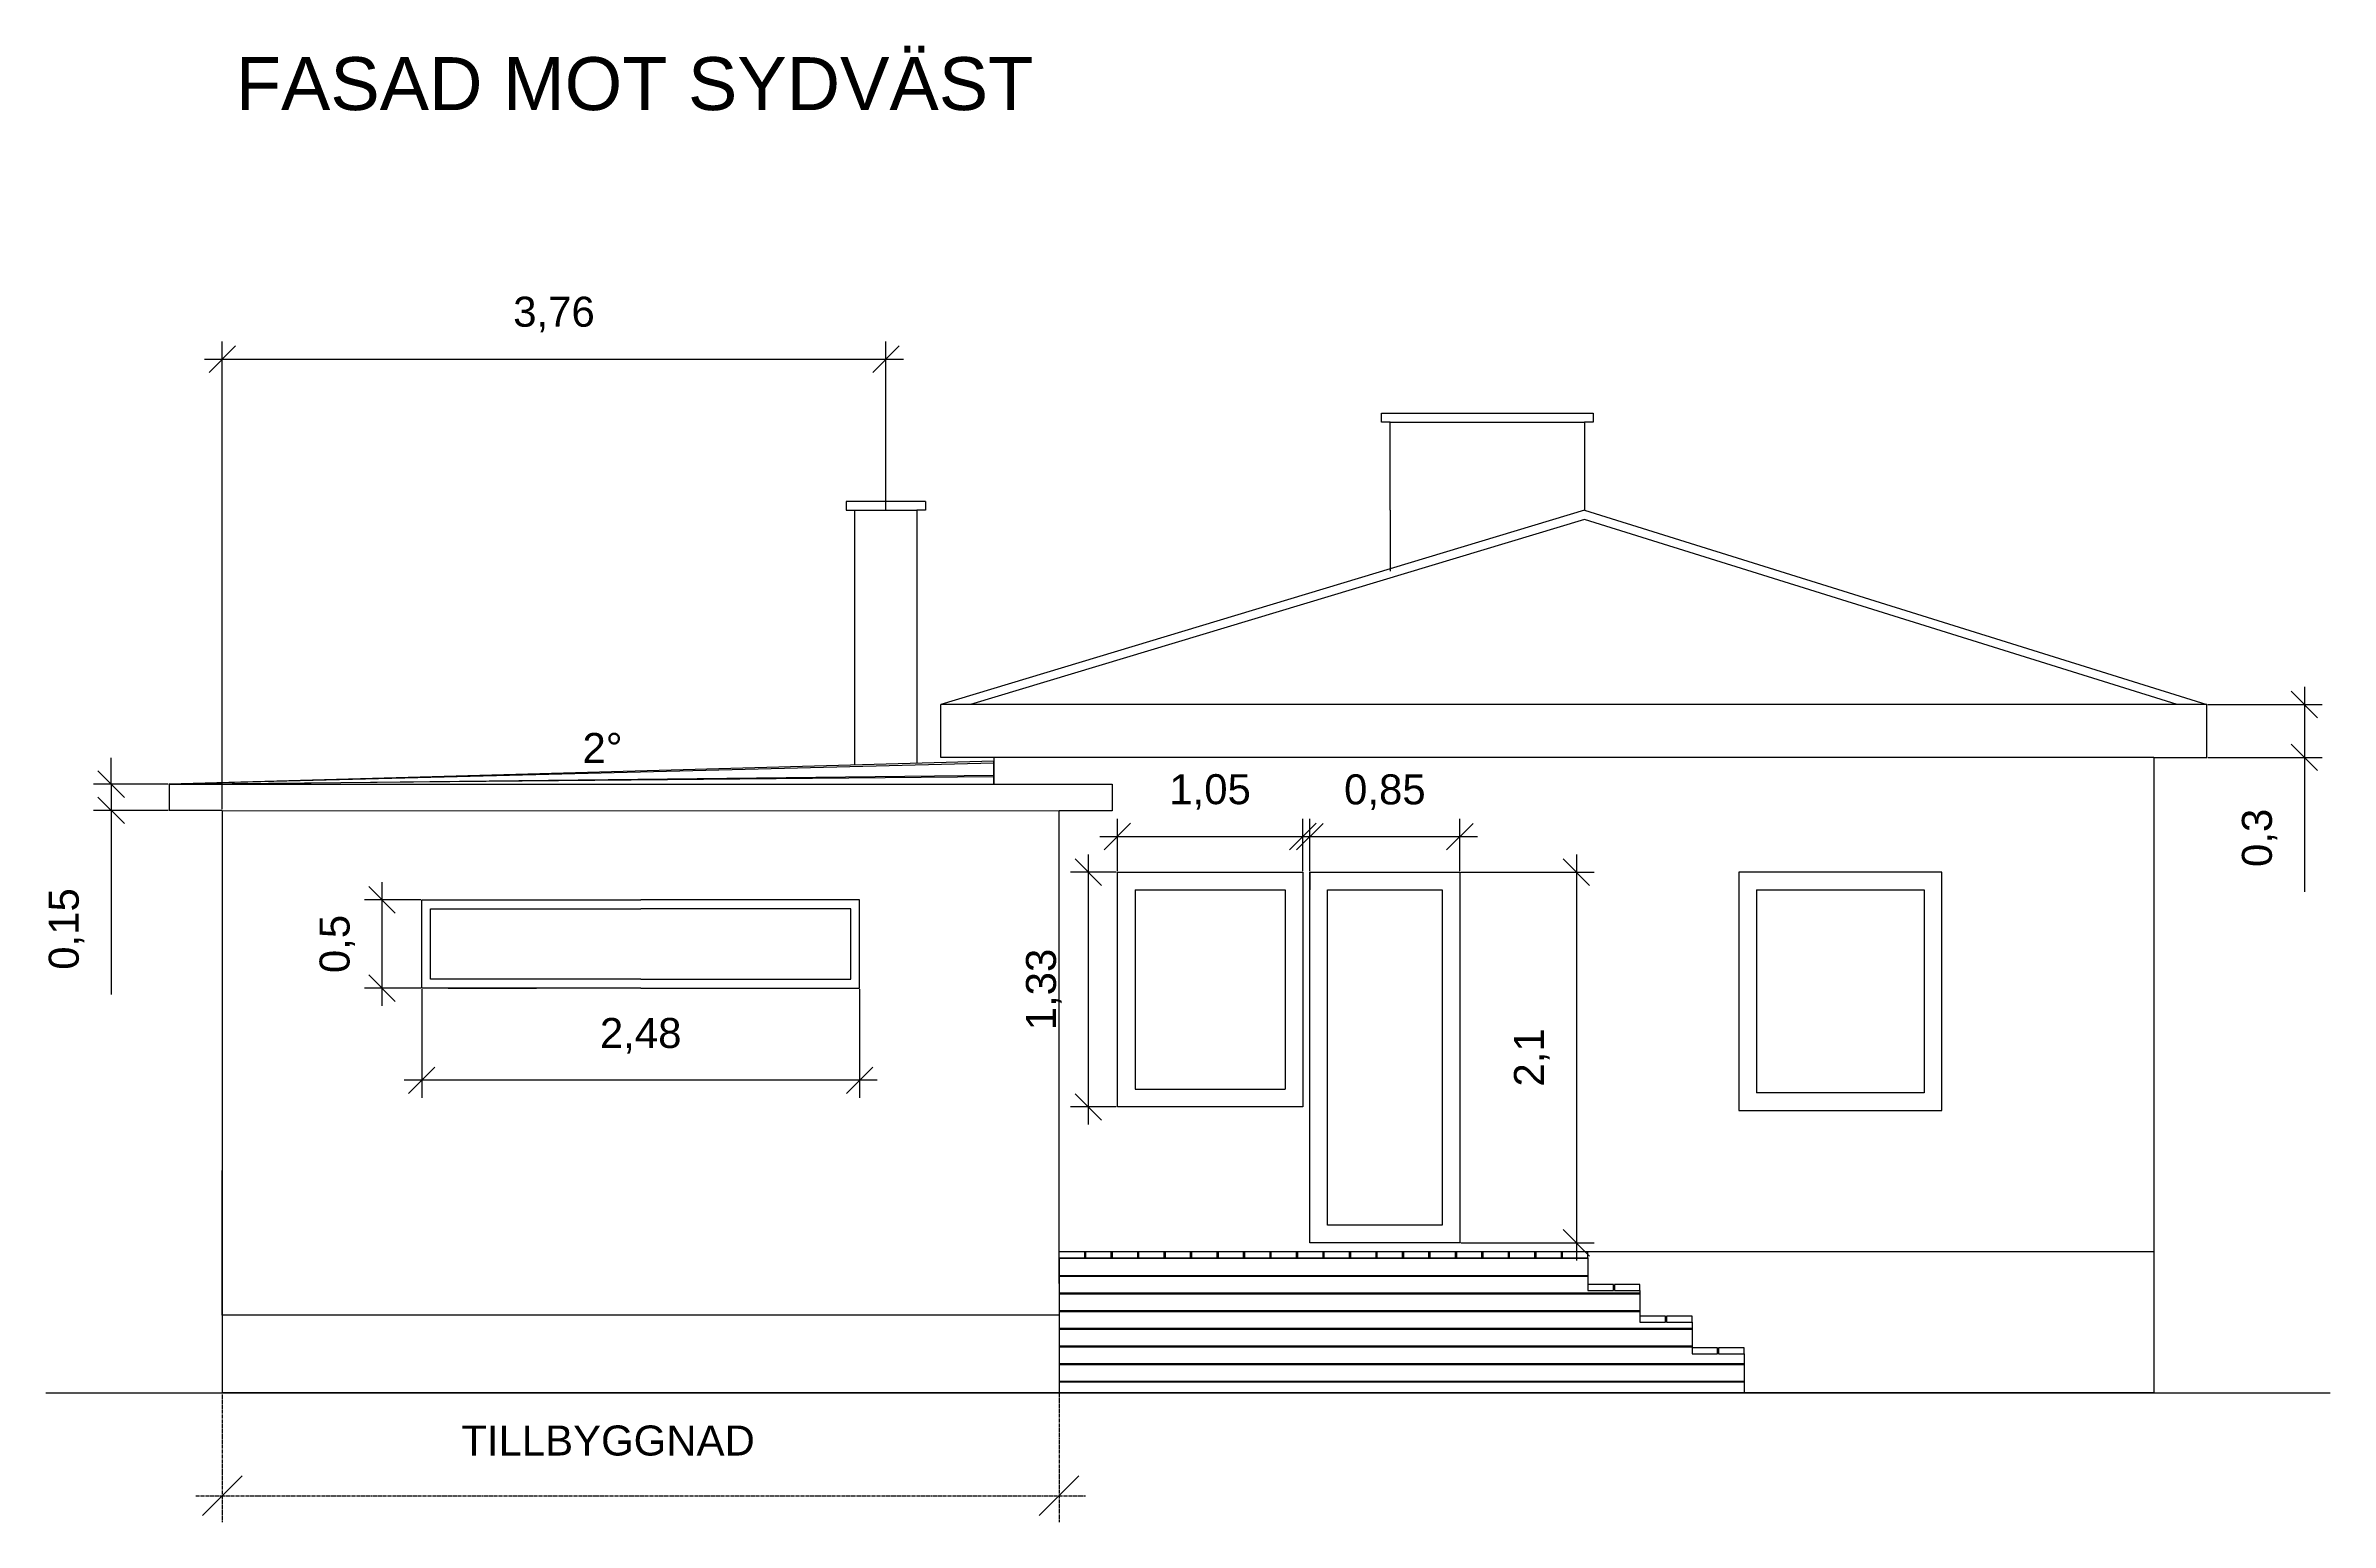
# Model space of a CAD drawing. Header units: millimetres. Extents: x -50011 to 90899, y -58634 to 31880.
# Drawn here: x -48065 to -35125, y 7147 to 15512 of the extents above; entities that cross this region are included whole.
import ezdxf

# ---------------------------------------------------------------- set-up
doc = ezdxf.new("R2010")
doc.units = ezdxf.units.MM
for name, pattern in [('ACAD_ISO02W100', [15, 12, -3]), ('ACAD_ISO04W100', [30, 24, -3, 0, -3]), ('CENTER2', [28.575, 19.05, -3.175, 3.175, -3.175])]:
    doc.linetypes.add(name, pattern=pattern)
doc.layers.get('0').update_dxf_attribs({"color": 1})
for name, color, linetype in [('Angivelser', 7, 'Continuous'), ('Fönser - Revision', 1, 'Continuous'), ('Fönster', 1, 'Continuous'), ('Förtydligande', 8, 'CENTER2'), ('Grundritningar', 1, 'Continuous'), ('Mått', 4, 'Continuous')]:
    doc.layers.add(name, color=color, linetype=linetype)
doc.styles.get("Standard").update_dxf_attribs({"font": 'Arial.ttf', "height": 170})
doc.dimstyles.new('Egen dimension', dxfattribs={"dimscale": 10, "dimtxt": 2.5, "dimasz": 15, "dimexe": 10, "dimexo": 0.625, "dimgap": 15, "dimtad": 1, "dimlfac": 0.001, "dimtxsty": 'Standard', "dimblk": 'OBLIQUE', "dimblk1": 'OBLIQUE', "dimblk2": 'OBLIQUE', "dimcen": 20, "dimdle": 10, "dimadec": 0, "dimazin": 0, "dimtfac": 1, "dimtmove": 0, "dimatfit": 3, "dimldrblk": 'OPEN90', "dimfxl": 1, "dimarcsym": 0})
doc.dimstyles.new('ISO-25', dxfattribs={"dimscale": 10, "dimtxt": 2.5, "dimasz": 15, "dimexe": 10, "dimexo": 0.625, "dimgap": 15, "dimtad": 1, "dimlfac": 0.001, "dimtxsty": 'Standard', "dimblk": 'OBLIQUE', "dimblk1": 'OBLIQUE', "dimblk2": 'OBLIQUE', "dimcen": 20, "dimdle": 10, "dimadec": 0, "dimazin": 0, "dimtfac": 1, "dimtmove": 0, "dimatfit": 3, "dimldrblk": 'OPEN90', "dimfxl": 1, "dimarcsym": 0})

# ---------------------------------------------------------------- blocks, each defined once
blk = doc.blocks.new('_Oblique')
at = {"color": 0, "linetype": 'ByBlock', "lineweight": -2}
blk.add_line((-0.5, -0.5), (0.5, 0.5), dxfattribs=at)
blk = doc.blocks.new('*D40')
at = {"layer": 'Defpoints', "color": 0, "ltscale": 20, "transparency": 16777216}
for p in [(-43306, 13736), (-43306, 12930), (-47065, 11180)]:
    blk.add_point(p, dxfattribs=at)
at = {"layer": 'Mått', "color": 0, "lineweight": -2, "ltscale": 20, "transparency": 16777216}
for p, q in [((-47165, 13736), (-43206, 13736)), ((-47065, 11186), (-47065, 13836)), ((-43306, 12936), (-43306, 13836))]:
    blk.add_line(p, q, dxfattribs=at)
at = {"layer": 'Mått', "color": 0, "lineweight": -2, "ltscale": 20, "transparency": 16777216, "xscale": 150, "yscale": 150, "zscale": 150, "rotation": 180}
blk.add_blockref('_Oblique', (-47065, 13736), dxfattribs=at)
at = {"layer": 'Mått', "color": 0, "lineweight": -2, "ltscale": 20, "transparency": 16777216, "xscale": 150, "yscale": 150, "zscale": 150}
blk.add_blockref('_Oblique', (-43306, 13736), dxfattribs=at)
at = {"layer": 'Mått', "color": 0, "ltscale": 20, "transparency": 16777216, "insert": (-45186, 13989), "char_height": 170, "attachment_point": 5}
blk.add_mtext('3,76', dxfattribs=at)
blk = doc.blocks.new('_Open90')
at = {"color": 0, "linetype": 'ByBlock', "lineweight": -2}
for p, q in [((0, 0), (-1, 0)), ((-0.5, 0.5), (0, 0)), ((0, 0), (-0.5, -0.5))]:
    blk.add_line(p, q, dxfattribs=at)
blk = doc.blocks.new('*D50')
at = {"layer": 'Defpoints', "color": 0, "transparency": 16777216}
for p in [(-40055, 10830), (-40055, 8730), (-39395, 8730)]:
    blk.add_point(p, dxfattribs=at)
at = {"layer": 'Mått', "color": 0, "lineweight": -2, "transparency": 16777216}
for p, q in [((-39395, 10930), (-39395, 8630)), ((-40049, 10830), (-39295, 10830)), ((-40049, 8730), (-39295, 8730))]:
    blk.add_line(p, q, dxfattribs=at)
at = {"layer": 'Mått', "color": 0, "lineweight": -2, "transparency": 16777216, "xscale": 150, "yscale": 150, "zscale": 150}
for p, rotation in [((-39395, 10830), 90), ((-39395, 8730), 270)]:
    blk.add_blockref('_Oblique', p, dxfattribs=dict(at, rotation=rotation))
at = {"layer": 'Mått', "color": 0, "transparency": 16777216, "insert": (-39648, 9780), "char_height": 170, "attachment_point": 5, "rotation": 90}
blk.add_mtext('2,1', dxfattribs=at)
blk = doc.blocks.new('*D51')
at = {"layer": 'Defpoints', "color": 0, "transparency": 16777216}
for p in [(-41995, 10830), (-42160, 9500), (-41995, 9500)]:
    blk.add_point(p, dxfattribs=at)
at = {"layer": 'Mått', "color": 0, "lineweight": -2, "transparency": 16777216}
for p, q in [((-42160, 10930), (-42160, 9400)), ((-42001, 10830), (-42260, 10830)), ((-42001, 9500), (-42260, 9500))]:
    blk.add_line(p, q, dxfattribs=at)
at = {"layer": 'Mått', "color": 0, "lineweight": -2, "transparency": 16777216, "xscale": 150, "yscale": 150, "zscale": 150}
for p, rotation in [((-42160, 10830), 90), ((-42160, 9500), 270)]:
    blk.add_blockref('_Oblique', p, dxfattribs=dict(at, rotation=rotation))
at = {"layer": 'Mått', "color": 0, "transparency": 16777216, "insert": (-42412, 10165), "char_height": 170, "attachment_point": 5, "rotation": 90}
blk.add_mtext('1,33', dxfattribs=at)
blk = doc.blocks.new('*D52')
at = {"layer": 'Defpoints', "color": 0, "transparency": 16777216}
for p in [(-45935, 10173), (-43455, 10173), (-45935, 9651)]:
    blk.add_point(p, dxfattribs=at)
at = {"layer": 'Mått', "color": 0, "lineweight": -2, "transparency": 16777216}
for p, q in [((-45935, 10167), (-45935, 9551)), ((-43455, 10167), (-43455, 9551)), ((-43355, 9651), (-46035, 9651))]:
    blk.add_line(p, q, dxfattribs=at)
at = {"layer": 'Mått', "color": 0, "lineweight": -2, "transparency": 16777216, "xscale": 150, "yscale": 150, "zscale": 150, "rotation": 180}
blk.add_blockref('_Oblique', (-45935, 9651), dxfattribs=at)
at = {"layer": 'Mått', "color": 0, "lineweight": -2, "transparency": 16777216, "xscale": 150, "yscale": 150, "zscale": 150}
blk.add_blockref('_Oblique', (-43455, 9651), dxfattribs=at)
at = {"layer": 'Mått', "color": 0, "transparency": 16777216, "insert": (-44695, 9903), "char_height": 170, "attachment_point": 5}
blk.add_mtext('2,48', dxfattribs=at)
blk = doc.blocks.new('*D131')
at = {"layer": 'Defpoints', "color": 0, "transparency": 16777216}
for p in [(-47065, 7880), (-42325, 7884), (-42325, 7297)]:
    blk.add_point(p, dxfattribs=at)
at = {"layer": 'Förtydligande', "color": 0, "lineweight": -2, "transparency": 16777216}
for p, q in [((-47065, 7870), (-47065, 7147)), ((-42325, 7874), (-42325, 7147)), ((-47215, 7297), (-42175, 7297))]:
    blk.add_line(p, q, dxfattribs=at)
at = {"layer": 'Förtydligande', "color": 0, "lineweight": -2, "transparency": 16777216, "xscale": 225, "yscale": 225, "zscale": 225, "rotation": 180}
blk.add_blockref('_Oblique', (-47065, 7297), dxfattribs=at)
at = {"layer": 'Förtydligande', "color": 0, "lineweight": -2, "transparency": 16777216, "xscale": 225, "yscale": 225, "zscale": 225}
blk.add_blockref('_Oblique', (-42325, 7297), dxfattribs=at)
at = {"layer": 'Förtydligande', "color": 0, "transparency": 16777216, "insert": (-44880, 7609), "char_height": 170, "attachment_point": 5}
blk.add_mtext('TILLBYGGNAD', dxfattribs=at)
blk = doc.blocks.new('*D133')
at = {"layer": 'Defpoints', "color": 0, "transparency": 16777216}
for p in [(-40055, 10830), (-40055, 8730), (-39395, 8730)]:
    blk.add_point(p, dxfattribs=at)
at = {"layer": 'Mått', "color": 0, "lineweight": -2, "transparency": 16777216}
for p, q in [((-39395, 10930), (-39395, 8630)), ((-40049, 10830), (-39295, 10830)), ((-40049, 8730), (-39295, 8730))]:
    blk.add_line(p, q, dxfattribs=at)
at = {"layer": 'Mått', "color": 0, "lineweight": -2, "transparency": 16777216, "xscale": 150, "yscale": 150, "zscale": 150}
for p, rotation in [((-39395, 10830), 90), ((-39395, 8730), 270)]:
    blk.add_blockref('_Oblique', p, dxfattribs=dict(at, rotation=rotation))
at = {"layer": 'Mått', "color": 0, "transparency": 16777216, "insert": (-39648, 9780), "char_height": 170, "attachment_point": 5, "rotation": 90}
blk.add_mtext('2,1', dxfattribs=at)
blk = doc.blocks.new('*D134')
at = {"layer": 'Defpoints', "color": 0, "transparency": 16777216}
for p in [(-41995, 10830), (-42160, 9500), (-41995, 9500)]:
    blk.add_point(p, dxfattribs=at)
at = {"layer": 'Mått', "color": 0, "lineweight": -2, "transparency": 16777216}
for p, q in [((-42160, 10930), (-42160, 9400)), ((-42001, 10830), (-42260, 10830)), ((-42001, 9500), (-42260, 9500))]:
    blk.add_line(p, q, dxfattribs=at)
at = {"layer": 'Mått', "color": 0, "lineweight": -2, "transparency": 16777216, "xscale": 150, "yscale": 150, "zscale": 150}
for p, rotation in [((-42160, 10830), 90), ((-42160, 9500), 270)]:
    blk.add_blockref('_Oblique', p, dxfattribs=dict(at, rotation=rotation))
at = {"layer": 'Mått', "color": 0, "transparency": 16777216, "insert": (-42412, 10165), "char_height": 170, "attachment_point": 5, "rotation": 90}
blk.add_mtext('1,33', dxfattribs=at)
blk = doc.blocks.new('*D135')
at = {"layer": 'Defpoints', "color": 0, "transparency": 16777216}
for p in [(-45935, 10173), (-43455, 10173), (-45935, 9651)]:
    blk.add_point(p, dxfattribs=at)
at = {"layer": 'Mått', "color": 0, "lineweight": -2, "transparency": 16777216}
for p, q in [((-45935, 10167), (-45935, 9551)), ((-43455, 10167), (-43455, 9551)), ((-43355, 9651), (-46035, 9651))]:
    blk.add_line(p, q, dxfattribs=at)
at = {"layer": 'Mått', "color": 0, "lineweight": -2, "transparency": 16777216, "xscale": 150, "yscale": 150, "zscale": 150, "rotation": 180}
blk.add_blockref('_Oblique', (-45935, 9651), dxfattribs=at)
at = {"layer": 'Mått', "color": 0, "lineweight": -2, "transparency": 16777216, "xscale": 150, "yscale": 150, "zscale": 150}
blk.add_blockref('_Oblique', (-43455, 9651), dxfattribs=at)
at = {"layer": 'Mått', "color": 0, "transparency": 16777216, "insert": (-44695, 9903), "char_height": 170, "attachment_point": 5}
blk.add_mtext('2,48', dxfattribs=at)
blk = doc.blocks.new('*D136')
at = {"layer": 'Defpoints', "color": 0, "transparency": 16777216}
for p in [(-46160, 10673), (-45935, 10673), (-45935, 10173)]:
    blk.add_point(p, dxfattribs=at)
at = {"layer": 'Mått', "color": 0, "lineweight": -2, "transparency": 16777216}
for p, q in [((-46160, 10073), (-46160, 10773)), ((-45941, 10673), (-46260, 10673)), ((-45941, 10173), (-46260, 10173))]:
    blk.add_line(p, q, dxfattribs=at)
at = {"layer": 'Mått', "color": 0, "lineweight": -2, "transparency": 16777216, "xscale": 150, "yscale": 150, "zscale": 150}
for p, rotation in [((-46160, 10673), 90), ((-46160, 10173), 270)]:
    blk.add_blockref('_Oblique', p, dxfattribs=dict(at, rotation=rotation))
at = {"layer": 'Mått', "color": 0, "transparency": 16777216, "insert": (-46413, 10423), "char_height": 170, "attachment_point": 5, "rotation": 90}
blk.add_mtext('0,5', dxfattribs=at)
blk = doc.blocks.new('*D204')
at = {"layer": 'Defpoints', "color": 0, "ltscale": 100, "transparency": 16777216}
for p in [(-47365, 11328), (-47694, 11180), (-47365, 11180)]:
    blk.add_point(p, dxfattribs=at)
at = {"layer": 'Mått', "color": 0, "lineweight": -2, "ltscale": 100, "transparency": 16777216}
for p, q in [((-47694, 11328), (-47694, 11478)), ((-47371, 11328), (-47794, 11328)), ((-47694, 11328), (-47694, 11180)), ((-47371, 11180), (-47794, 11180)), ((-47694, 11180), (-47694, 10137))]:
    blk.add_line(p, q, dxfattribs=at)
at = {"layer": 'Mått', "color": 0, "lineweight": -2, "ltscale": 100, "transparency": 16777216, "xscale": 150, "yscale": 150, "zscale": 150}
for p, rotation in [((-47694, 11328), 270), ((-47694, 11180), 90)]:
    blk.add_blockref('_Oblique', p, dxfattribs=dict(at, rotation=rotation))
at = {"layer": 'Mått', "color": 0, "ltscale": 100, "transparency": 16777216, "insert": (-47947, 10508), "char_height": 170, "attachment_point": 5, "rotation": 90}
blk.add_mtext('0,15', dxfattribs=at)
blk = doc.blocks.new('*D205')
at = {"layer": 'Defpoints', "color": 0, "ltscale": 100, "transparency": 16777216}
for p in [(-35825, 11780), (-35825, 11480), (-35272, 11480)]:
    blk.add_point(p, dxfattribs=at)
at = {"layer": 'Mått', "color": 0, "lineweight": -2, "ltscale": 100, "transparency": 16777216}
for p, q in [((-35819, 11780), (-35172, 11780)), ((-35272, 11880), (-35272, 11480)), ((-35819, 11480), (-35172, 11480)), ((-35272, 11480), (-35272, 10719))]:
    blk.add_line(p, q, dxfattribs=at)
at = {"layer": 'Mått', "color": 0, "lineweight": -2, "ltscale": 100, "transparency": 16777216, "xscale": 150, "yscale": 150, "zscale": 150}
for p, rotation in [((-35272, 11780), 90), ((-35272, 11480), 270)]:
    blk.add_blockref('_Oblique', p, dxfattribs=dict(at, rotation=rotation))
at = {"layer": 'Mått', "color": 0, "ltscale": 100, "transparency": 16777216, "insert": (-35525, 11024), "char_height": 170, "attachment_point": 5, "rotation": 90}
blk.add_mtext('0,3', dxfattribs=at)
blk = doc.blocks.new('*D271')
at = {"layer": 'Defpoints', "color": 0, "ltscale": 100, "transparency": 16777216}
for p in [(-40945, 11032), (-41995, 10830), (-40945, 10830)]:
    blk.add_point(p, dxfattribs=at)
at = {"layer": 'Mått', "color": 0, "lineweight": -2, "ltscale": 100, "transparency": 16777216}
for p, q in [((-41995, 10836), (-41995, 11132)), ((-40945, 10836), (-40945, 11132)), ((-42095, 11032), (-40845, 11032))]:
    blk.add_line(p, q, dxfattribs=at)
at = {"layer": 'Mått', "color": 0, "lineweight": -2, "ltscale": 100, "transparency": 16777216, "xscale": 150, "yscale": 150, "zscale": 150, "rotation": 180}
blk.add_blockref('_Oblique', (-41995, 11032), dxfattribs=at)
at = {"layer": 'Mått', "color": 0, "lineweight": -2, "ltscale": 100, "transparency": 16777216, "xscale": 150, "yscale": 150, "zscale": 150}
blk.add_blockref('_Oblique', (-40945, 11032), dxfattribs=at)
at = {"layer": 'Mått', "color": 0, "ltscale": 100, "transparency": 16777216, "insert": (-41470, 11284), "char_height": 170, "attachment_point": 5}
blk.add_mtext('1,05', dxfattribs=at)
blk = doc.blocks.new('*D272')
at = {"layer": 'Defpoints', "color": 0, "ltscale": 100, "transparency": 16777216}
for p in [(-40055, 11031), (-40905, 10830), (-40055, 10830)]:
    blk.add_point(p, dxfattribs=at)
at = {"layer": 'Mått', "color": 0, "lineweight": -2, "ltscale": 100, "transparency": 16777216}
for p, q in [((-40905, 10836), (-40905, 11131)), ((-40055, 10836), (-40055, 11131)), ((-41005, 11031), (-39955, 11031))]:
    blk.add_line(p, q, dxfattribs=at)
at = {"layer": 'Mått', "color": 0, "lineweight": -2, "ltscale": 100, "transparency": 16777216, "xscale": 150, "yscale": 150, "zscale": 150, "rotation": 180}
blk.add_blockref('_Oblique', (-40905, 11031), dxfattribs=at)
at = {"layer": 'Mått', "color": 0, "lineweight": -2, "ltscale": 100, "transparency": 16777216, "xscale": 150, "yscale": 150, "zscale": 150}
blk.add_blockref('_Oblique', (-40055, 11031), dxfattribs=at)
at = {"layer": 'Mått', "color": 0, "ltscale": 100, "transparency": 16777216, "insert": (-40480, 11283), "char_height": 170, "attachment_point": 5}
blk.add_mtext('0,85', dxfattribs=at)

msp = doc.modelspace()

# ---------------------------------------------------------------- linework, layer by layer
at = {"layer": 'Fönser - Revision', "ltscale": 100}
for p, q in [((-45785.013, 10172.864), (-45285.013, 10172.864)), ((-44105.013, 10172.864), (-43605.013, 10172.864)), ((-47065.013, 8319.864), (-47065.013, 9139.864))]:
    msp.add_line(p, q, dxfattribs=at)
at = {"layer": 'Fönster'}
for p, q in [((-41995.013, 9499.864), (-41995.013, 10829.864)), ((-41995.013, 10829.864), (-40945.013, 10829.864)), ((-40945.013, 10829.864), (-40945.013, 9499.864)), ((-40905.013, 10829.864), (-40055.013, 10829.864)), ((-40905.013, 8729.864), (-40905.013, 10829.864)), ((-40905.013, 10829.864), (-40905.013, 10729.864)), ((-40055.013, 10829.864), (-40055.013, 8729.864)), ((-40055.013, 10779.864), (-40055.013, 10679.864)), ((-37325.013, 10829.864), (-38475.013, 10829.864)), ((-38475.013, 10829.864), (-38475.013, 9479.864)), ((-37325.013, 9479.864), (-37325.013, 10829.864)), ((-41895.013, 10729.864), (-41895.013, 9599.864)), ((-41895.013, 10729.864), (-41045.013, 10729.864)), ((-41045.013, 10729.864), (-41045.013, 9599.864)), ((-40805.013, 8829.864), (-40805.013, 10729.864)), ((-40805.013, 10729.864), (-40155.013, 10729.864)), ((-40155.013, 10729.864), (-40155.013, 8829.864)), ((-38375.013, 10729.864), (-38375.013, 9579.864)), ((-38375.013, 10729.864), (-37425.013, 10729.864)), ((-37425.013, 10729.864), (-37425.013, 9579.864)), ((-41895.013, 9599.864), (-41045.013, 9599.864)), ((-37425.013, 9579.864), (-38375.013, 9579.864)), ((-40945.013, 9499.864), (-41995.013, 9499.864)), ((-38475.013, 9479.864), (-37325.013, 9479.864)), ((-40155.013, 8829.864), (-40805.013, 8829.864)), ((-40055.013, 8729.864), (-40905.013, 8729.864))]:
    msp.add_line(p, q, dxfattribs=at)
at = {"layer": 'Fönster', "ltscale": 100}
for p, q in [((-45935.013, 10172.864), (-45935.013, 10672.864)), ((-45935.013, 10672.864), (-44695.013, 10672.864)), ((-45885.013, 10622.864), (-44695.013, 10622.864)), ((-45885.013, 10222.864), (-45885.013, 10622.864)), ((-43455.013, 10672.864), (-44695.013, 10672.864)), ((-43505.013, 10622.864), (-44695.013, 10622.864)), ((-43505.013, 10222.864), (-43505.013, 10622.864)), ((-43455.013, 10172.864), (-43455.013, 10672.864)), ((-44695.013, 10222.864), (-45885.013, 10222.864)), ((-44695.013, 10222.864), (-43505.013, 10222.864)), ((-44695.013, 10172.864), (-45935.013, 10172.864)), ((-44695.013, 10172.864), (-43455.013, 10172.864))]:
    msp.add_line(p, q, dxfattribs=at)
at = {"layer": 'Förtydligande', "ltscale": 100}
for p, q in [((-42325.013, 8640.866), (-42325.013, 8420.866)), ((-39330.016, 8645.866), (-39330.016, 8640.866)), ((-39330.016, 8645.866), (-39330.016, 8465.866)), ((-42325.013, 8490.866), (-42325.013, 8345.866)), ((-42325.013, 7879.864), (-39012.594, 7879.864))]:
    msp.add_line(p, q, dxfattribs=at)
at = {"layer": 'Förtydligande', "linetype": 'ACAD_ISO04W100', "lineweight": -3, "ltscale": 0.1}
msp.add_line((-48065.013, 7879.864), (-35125.013, 7879.864), dxfattribs=at)
at = {"layer": 'Grundritningar'}
for p, q in [((-40499.51, 13379.768), (-40499.51, 13429.768)), ((-40499.51, 13429.768), (-39299.51, 13429.768)), ((-40449.51, 13379.768), (-40499.51, 13379.768)), ((-40449.51, 12879.768), (-40449.51, 13379.768)), ((-40449.51, 13379.768), (-39349.51, 13379.768)), ((-39349.51, 13379.768), (-39349.51, 12879.768)), ((-39299.51, 13379.768), (-39349.51, 13379.768)), ((-39299.51, 13429.768), (-39299.51, 13379.768)), ((-43081.49, 12929.768), (-43531.49, 12929.768)), ((-43531.49, 12929.768), (-43531.49, 12879.768)), ((-43531.49, 12879.768), (-43481.49, 12879.768)), ((-43481.49, 11436.254), (-43481.49, 12879.768)), ((-43481.49, 12879.768), (-43131.49, 12879.768)), ((-43306.49, 12879.768), (-43306.49, 12929.768)), ((-43131.49, 12879.768), (-43131.49, 11445.997)), ((-43081.49, 12879.768), (-43131.49, 12879.768)), ((-43081.49, 12929.768), (-43081.49, 12879.768)), ((-39349.51, 12879.768), (-42995.013, 11779.864)), ((-39349.106, 12827.268), (-42827.641, 11779.864)), ((-40449.51, 12879.768), (-40449.51, 12534.627)), ((-39349.51, 12879.768), (-35825.013, 11779.864)), ((-35992.385, 11779.864), (-39349.106, 12827.268)), ((-35825.013, 11779.864), (-42995.013, 11779.864)), ((-35825.013, 11479.864), (-35825.013, 11779.864)), ((-36125.013, 11479.864), (-42995.013, 11479.864)), ((-36125.013, 11479.864), (-36125.013, 8679.864)), ((-36125.013, 11479.864), (-35825.013, 11479.864)), ((-36125.013, 11479.864), (-36125.013, 9533.333)), ((-47065.013, 11179.864), (-47065.013, 8679.864)), ((-47065.013, 8679.864), (-47065.013, 7879.864)), ((-36125.013, 8679.864), (-42325.013, 8679.864)), ((-40055.013, 8679.864), (-40905.013, 8679.864)), ((-36125.013, 8679.864), (-36125.013, 7879.864)), ((-36125.013, 7879.864), (-47065.013, 7879.864)), ((-42695.013, 7879.864), (-42705.013, 7879.864))]:
    msp.add_line(p, q, dxfattribs=at)
at = {"layer": 'Grundritningar', "linetype": 'ACAD_ISO02W100', "ltscale": 100}
for p, q in [((-42995.013, 11479.864), (-42995.013, 11779.864)), ((-47365.013, 11328.147), (-47365.013, 11179.864)), ((-47065.013, 11329.864), (-47215.003, 11328.147)), ((-47065.013, 11179.864), (-47215.003, 11179.864))]:
    msp.add_line(p, q, dxfattribs=at)
at = {"layer": 'Grundritningar', "ltscale": 100}
for p, q in [((-42695.013, 11458.147), (-47365.013, 11328.147)), ((-42695.013, 11448.147), (-47365.013, 11328.147)), ((-42695.013, 11479.864), (-42695.013, 11328.147)), ((-42695.013, 11328.147), (-42695.013, 11458.147)), ((-42695.013, 11458.147), (-42695.013, 11448.147)), ((-47365.013, 11328.147), (-42695.013, 11328.147)), ((-42695.013, 11369.867), (-47215.003, 11328.147)), ((-47065.013, 11329.864), (-42695.013, 11379.867)), ((-42695.013, 11379.867), (-42695.013, 11369.867)), ((-42695.013, 11328.147), (-42025.013, 11328.147)), ((-42025.013, 11328.147), (-42025.013, 11178.147)), ((-47065.013, 11179.864), (-47365.013, 11179.864)), ((-47065.013, 11179.864), (-42325.013, 11178.147)), ((-42325.013, 8499.864), (-42325.013, 11178.147)), ((-42025.013, 11178.147), (-42325.013, 11178.147)), ((-42180.013, 8679.864), (-42325.013, 8679.864)), ((-42180.013, 8645.864), (-42180.013, 8679.864)), ((-42175.013, 8679.864), (-42175.013, 8645.864)), ((-42030.013, 8679.864), (-42175.013, 8679.864)), ((-42030.013, 8645.864), (-42030.013, 8679.864)), ((-42025.014, 8679.864), (-42025.014, 8645.864)), ((-41880.014, 8679.864), (-42025.014, 8679.864)), ((-41880.014, 8645.864), (-41880.014, 8679.864)), ((-41875.014, 8679.864), (-41875.014, 8645.864)), ((-41730.014, 8679.864), (-41875.014, 8679.864)), ((-41730.014, 8645.864), (-41730.014, 8679.864)), ((-41725.014, 8679.864), (-41725.014, 8645.864)), ((-41580.014, 8679.864), (-41725.014, 8679.864)), ((-41580.014, 8645.864), (-41580.014, 8679.864)), ((-41575.014, 8679.864), (-41575.014, 8645.864)), ((-41430.014, 8679.864), (-41575.014, 8679.864)), ((-41430.014, 8645.864), (-41430.014, 8679.864)), ((-41425.014, 8679.864), (-41425.014, 8645.864)), ((-41280.014, 8679.864), (-41425.014, 8679.864)), ((-41280.014, 8645.864), (-41280.014, 8679.864)), ((-41275.014, 8679.864), (-41275.014, 8645.864)), ((-41130.014, 8679.864), (-41275.014, 8679.864)), ((-41130.014, 8645.864), (-41130.014, 8679.864)), ((-41125.015, 8679.865), (-41125.015, 8645.865)), ((-40980.015, 8679.865), (-41125.015, 8679.865)), ((-40980.015, 8645.865), (-40980.015, 8679.865)), ((-40975.015, 8679.865), (-40975.015, 8645.865)), ((-40830.015, 8679.865), (-40975.015, 8679.865)), ((-40830.015, 8645.865), (-40830.015, 8679.865)), ((-40825.015, 8679.865), (-40825.015, 8645.865)), ((-40680.015, 8679.865), (-40825.015, 8679.865)), ((-40680.015, 8645.865), (-40680.015, 8679.865)), ((-40675.015, 8679.865), (-40675.015, 8645.865)), ((-40530.015, 8679.865), (-40675.015, 8679.865)), ((-40530.015, 8645.865), (-40530.015, 8679.865)), ((-40525.015, 8679.865), (-40525.015, 8645.865)), ((-40380.015, 8679.865), (-40525.015, 8679.865)), ((-40380.015, 8645.865), (-40380.015, 8679.865)), ((-40375.015, 8679.865), (-40375.015, 8645.865)), ((-40230.015, 8679.865), (-40375.015, 8679.865)), ((-40230.015, 8645.865), (-40230.015, 8679.865)), ((-40225.016, 8679.865), (-40225.016, 8645.865)), ((-40080.016, 8679.865), (-40225.016, 8679.865)), ((-40080.016, 8645.865), (-40080.016, 8679.865)), ((-40075.016, 8679.865), (-40075.016, 8645.865)), ((-39930.016, 8679.865), (-40075.016, 8679.865)), ((-39930.016, 8645.865), (-39930.016, 8679.865)), ((-39925.016, 8679.865), (-39925.016, 8645.865)), ((-39780.016, 8679.865), (-39925.016, 8679.865)), ((-39780.016, 8645.865), (-39780.016, 8679.865)), ((-39775.016, 8679.866), (-39775.016, 8645.866)), ((-39630.016, 8679.866), (-39775.016, 8679.866)), ((-39630.016, 8645.866), (-39630.016, 8679.866)), ((-39625.016, 8679.866), (-39625.016, 8645.866)), ((-39480.016, 8679.866), (-39625.016, 8679.866)), ((-39480.016, 8645.866), (-39480.016, 8679.866)), ((-39475.016, 8679.866), (-39475.016, 8645.866)), ((-39330.016, 8679.866), (-39475.016, 8679.866)), ((-39330.016, 8645.866), (-39330.016, 8679.866)), ((-42325.013, 8645.864), (-42180.013, 8645.864)), ((-39330.016, 8640.866), (-42325.013, 8640.866)), ((-42325.013, 8545.866), (-42325.013, 8540.866)), ((-42325.013, 8545.866), (-39330.016, 8545.866)), ((-42325.013, 8540.866), (-39330.016, 8540.866)), ((-42180.013, 8645.864), (-42175.013, 8645.864)), ((-42175.013, 8645.864), (-42030.013, 8645.864)), ((-42030.013, 8645.864), (-42025.013, 8645.864)), ((-42025.014, 8645.864), (-41880.014, 8645.864)), ((-41880.014, 8645.864), (-41875.014, 8645.864)), ((-41875.014, 8645.864), (-41730.014, 8645.864)), ((-41730.014, 8645.864), (-41725.014, 8645.864)), ((-41725.014, 8645.864), (-41580.014, 8645.864)), ((-41580.014, 8645.864), (-41575.014, 8645.864)), ((-41575.014, 8645.864), (-41430.014, 8645.864)), ((-41430.014, 8645.864), (-41425.014, 8645.864)), ((-41425.014, 8645.864), (-41280.014, 8645.864)), ((-41280.014, 8645.864), (-41275.014, 8645.864)), ((-41275.014, 8645.864), (-41130.014, 8645.864)), ((-41130.014, 8645.864), (-41125.014, 8645.864)), ((-41125.015, 8645.865), (-40980.015, 8645.865)), ((-40980.015, 8645.865), (-40975.015, 8645.865)), ((-40975.015, 8645.865), (-40830.015, 8645.865)), ((-40830.015, 8645.865), (-40825.015, 8645.865)), ((-40825.015, 8645.865), (-40680.015, 8645.865)), ((-40680.015, 8645.865), (-40675.015, 8645.865)), ((-40675.015, 8645.865), (-40530.015, 8645.865)), ((-40530.015, 8645.865), (-40525.015, 8645.865)), ((-40525.015, 8645.865), (-40380.015, 8645.865)), ((-40380.015, 8645.865), (-40375.015, 8645.865)), ((-40375.015, 8645.865), (-40230.015, 8645.865)), ((-40230.015, 8645.865), (-40225.015, 8645.865)), ((-40225.016, 8645.865), (-40080.016, 8645.865)), ((-40080.016, 8645.865), (-40075.016, 8645.865)), ((-40075.016, 8645.865), (-39930.016, 8645.865)), ((-39930.016, 8645.865), (-39925.016, 8645.865)), ((-39925.016, 8645.865), (-39780.016, 8645.865)), ((-39780.016, 8645.865), (-39775.016, 8645.865)), ((-39775.016, 8645.866), (-39630.016, 8645.866)), ((-39630.016, 8645.866), (-39625.016, 8645.866)), ((-39625.016, 8645.866), (-39480.016, 8645.866)), ((-39480.016, 8645.866), (-39475.016, 8645.866)), ((-39475.016, 8645.866), (-39330.016, 8645.866)), ((-39330.016, 8640.866), (-39330.016, 8460.866)), ((-42325.013, 8499.864), (-42325.013, 7883.844)), ((-42325.013, 8445.866), (-42325.013, 8440.866)), ((-42325.013, 8445.866), (-39035.017, 8445.866)), ((-42325.013, 8440.866), (-39035.017, 8440.866)), ((-39330.016, 8494.866), (-39330.016, 8460.866)), ((-39185.016, 8494.866), (-39330.016, 8494.866)), ((-39330.016, 8460.866), (-39185.016, 8460.866)), ((-39185.016, 8460.866), (-39185.016, 8494.866)), ((-39180.017, 8494.866), (-39180.017, 8460.866)), ((-39035.017, 8494.866), (-39180.017, 8494.866)), ((-39180.017, 8460.866), (-39035.017, 8460.866)), ((-39035.017, 8460.866), (-39035.017, 8494.866)), ((-39035.017, 8460.866), (-39035.017, 8280.866)), ((-42325.013, 8319.864), (-47065.013, 8319.864)), ((-42325.013, 8345.866), (-42325.013, 8340.866)), ((-42325.013, 8345.866), (-39035.017, 8345.866)), ((-42325.013, 8340.866), (-42325.013, 8319.864)), ((-42325.013, 8340.866), (-39035.017, 8340.866)), ((-39035.017, 8314.866), (-39035.017, 8280.866)), ((-38890.017, 8314.866), (-39035.017, 8314.866)), ((-38890.017, 8280.866), (-38890.017, 8314.866)), ((-38885.017, 8314.866), (-38885.017, 8280.866)), ((-38740.017, 8314.866), (-38885.017, 8314.866)), ((-38740.017, 8280.866), (-38740.017, 8314.866)), ((-42325.013, 8245.866), (-38740.017, 8245.866)), ((-42325.013, 8245.866), (-42325.013, 8240.866)), ((-42325.013, 8240.866), (-38740.017, 8240.866)), ((-39035.017, 8280.866), (-38890.017, 8280.866)), ((-38885.017, 8280.866), (-38740.017, 8280.866)), ((-38740.017, 8280.866), (-38740.017, 8100.866)), ((-42325.013, 8145.866), (-38740.017, 8145.866)), ((-42325.013, 8145.866), (-42325.013, 8140.866)), ((-42325.013, 8140.866), (-38740.017, 8140.866)), ((-42325.013, 8140.866), (-42325.013, 8045.866)), ((-42325.013, 8045.866), (-38445.017, 8045.866)), ((-42325.013, 8045.866), (-42325.013, 8040.866)), ((-42325.013, 8040.866), (-38445.017, 8040.866)), ((-42325.013, 8040.866), (-42325.013, 7945.866)), ((-38740.017, 8134.866), (-38740.017, 8100.866)), ((-38595.017, 8134.866), (-38740.017, 8134.866)), ((-38740.017, 8100.866), (-38595.017, 8100.866)), ((-38595.017, 8100.866), (-38595.017, 8134.866)), ((-38590.017, 8134.866), (-38590.017, 8100.866)), ((-38445.017, 8134.866), (-38590.017, 8134.866)), ((-38590.017, 8100.866), (-38445.017, 8100.866)), ((-38445.017, 8100.866), (-38445.017, 8134.866)), ((-38445.017, 8100.866), (-38445.017, 7879.864)), ((-42325.013, 7945.866), (-38445.017, 7945.866)), ((-38445.017, 7940.866), (-42325.013, 7940.866)), ((-38445.017, 7945.866), (-38445.017, 7940.866))]:
    msp.add_line(p, q, dxfattribs=at)

# ---------------------------------------------------------------- texts
at = {"layer": 'Angivelser'}
msp.add_text('FASAD MOT SYDVÄST', height=300, dxfattribs=at).set_placement((-46988.151, 15146.832))
at = {"layer": 'Mått', "ltscale": 100}
msp.add_text('2°', height=170, dxfattribs=at).set_placement((-45024.813, 11448.178))

# ---------------------------------------------------------------- dimensions: what is measured, and where the dimension line sits
at = {"layer": 'Förtydligande'}
dim = msp.add_linear_dim(base=(-42325.013, 7296.762), p1=(-47065.013, 7879.864), p2=(-42325.013, 7883.844), text='TILLBYGGNAD', dimstyle='Egen dimension', override={"dimscale": 15}, dxfattribs=at)
dim.commit()
dim.dimension.update_dxf_attribs({"geometry": '*D131', "text_midpoint": (-44880.013, 7296.762), "dimtype": 160})
at = {"layer": 'Mått', "ltscale": 20}
dim = msp.add_linear_dim(base=(-43306.49, 13736.285), p1=(-47065.013, 11179.864), p2=(-43306.49, 12929.768), angle=180, dimstyle='ISO-25', dxfattribs=at)
dim.commit()
dim.dimension.update_dxf_attribs({"geometry": '*D40', "text_midpoint": (-45185.752, 13988.68)})
at = {"layer": 'Mått', "ltscale": 100}
for base, p1, p2, picture, middle in [((-35272.427, 11479.864), (-35825.013, 11779.864), (-35825.013, 11479.864), '*D205', (-35524.821, 11024.475)), ((-47694.178, 11179.864), (-47365.013, 11328.147), (-47365.013, 11179.864), '*D204', (-47946.572, 10508.377))]:
    dim = msp.add_linear_dim(base=base, p1=p1, p2=p2, angle=90, dimstyle='Egen dimension', dxfattribs=at)
    dim.commit()
    dim.dimension.update_dxf_attribs({"geometry": picture, "text_midpoint": middle})
for base, p1, p2, picture, middle in [((-40945.013, 11031.864), (-41995.013, 10829.864), (-40945.013, 10829.864), '*D271', (-41470.013, 11284.259)), ((-40055.013, 11030.848), (-40905.013, 10829.864), (-40055.013, 10829.864), '*D272', (-40480.013, 11283.243))]:
    dim = msp.add_linear_dim(base=base, p1=p1, p2=p2, dimstyle='Egen dimension', dxfattribs=at)
    dim.commit()
    dim.dimension.update_dxf_attribs({"geometry": picture, "text_midpoint": middle})
at = {"layer": 'Mått'}
for base, p1, p2, picture, middle in [((-42159.849, 9499.864), (-41995.013, 10829.864), (-41995.013, 9499.864), '*D51', (-42159.849, 10164.864)), ((-42159.849, 9499.864), (-41995.013, 10829.864), (-41995.013, 9499.864), '*D134', (-42159.849, 10164.864)), ((-46160.47, 10672.864), (-45935.013, 10172.864), (-45935.013, 10672.864), '*D136', (-46160.47, 10422.864))]:
    dim = msp.add_linear_dim(base=base, p1=p1, p2=p2, angle=90, dimstyle='Egen dimension', dxfattribs=at)
    dim.commit()
    dim.dimension.update_dxf_attribs({"geometry": picture, "text_midpoint": middle, "dimtype": 160})
for picture in ['*D50', '*D133']:
    dim = msp.add_linear_dim(base=(-39395.415, 8729.864), p1=(-40055.013, 10829.864), p2=(-40055.013, 8729.864), angle=90, dimstyle='Egen dimension', dxfattribs=at)
    dim.commit()
    dim.dimension.update_dxf_attribs({"geometry": picture, "text_midpoint": (-39647.81, 9779.864)})
for picture in ['*D52', '*D135']:
    dim = msp.add_linear_dim(base=(-45935.013, 9650.968), p1=(-43455.013, 10172.864), p2=(-45935.013, 10172.864), dimstyle='Egen dimension', dxfattribs=at)
    dim.commit()
    dim.dimension.update_dxf_attribs({"geometry": picture, "text_midpoint": (-44695.013, 9650.968), "dimtype": 160})

doc.saveas('drawing.dxf')
